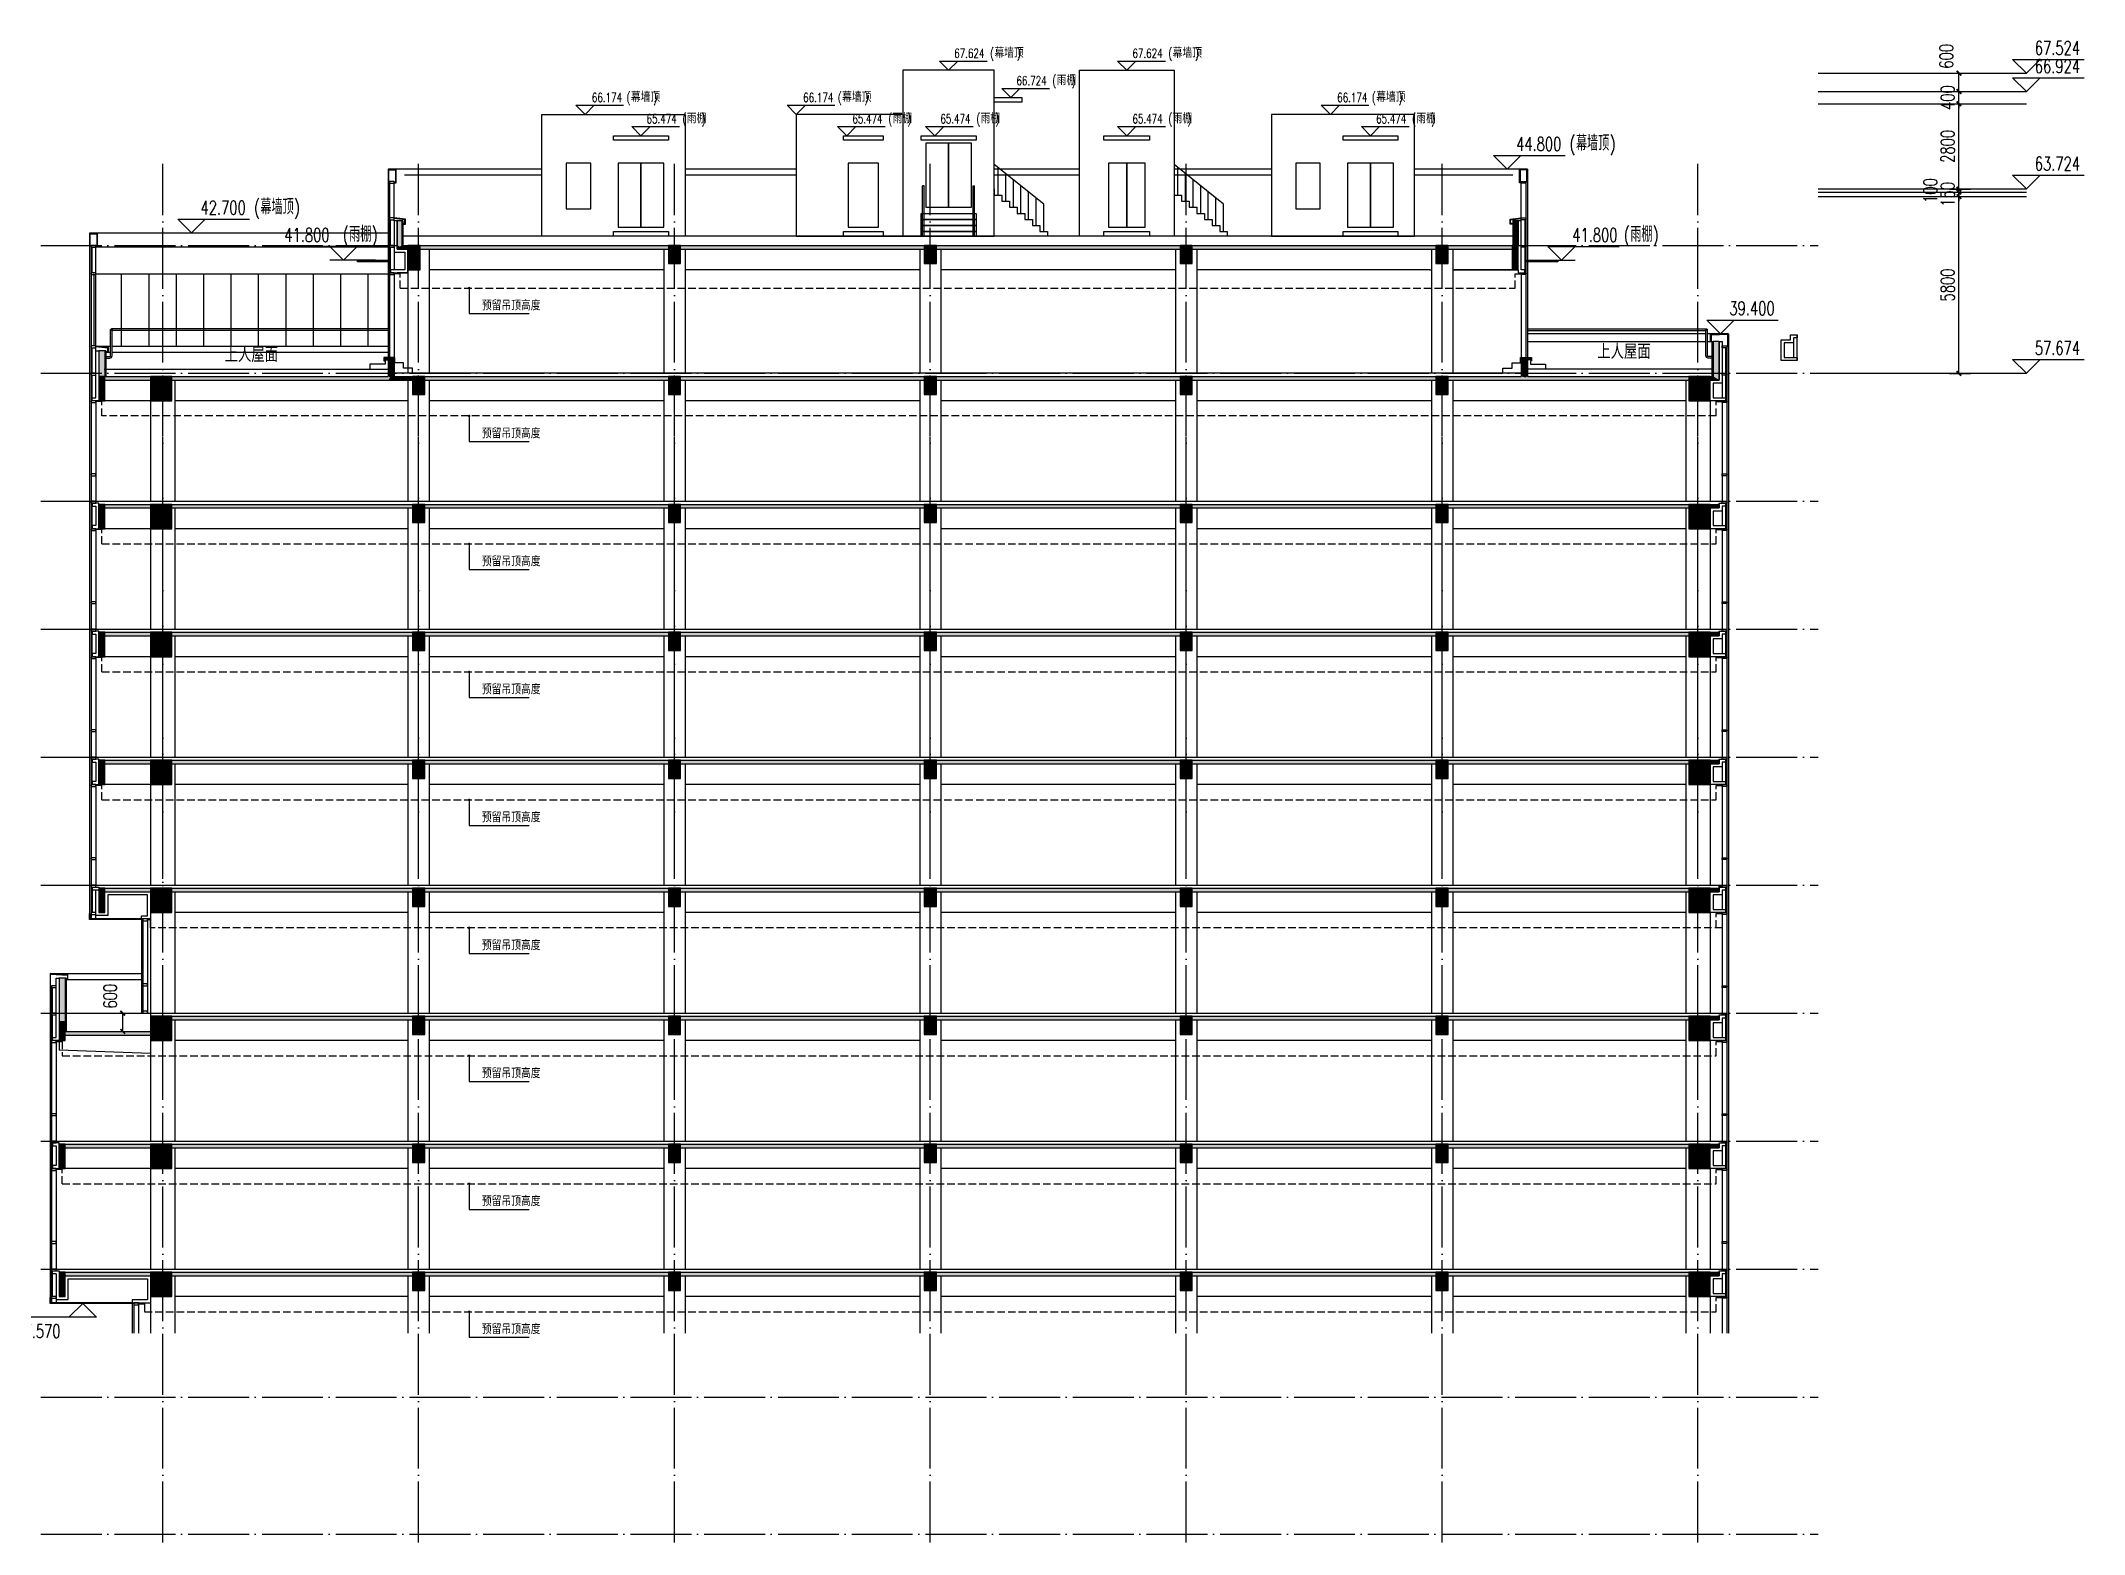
# Model space of a CAD drawing. Extents: x -781494 to 378714, y -27129 to 259749.
# Drawn here: x -747051 to -679973, y 199916 to 248928 of the extents above; entities that cross this region are included whole.
import ezdxf

# ---------------------------------------------------------------- set-up
doc = ezdxf.new("R2010")
doc.units = 0
doc.header["$LTSCALE"] = 1000
doc.header["$MEASUREMENT"] = 0
doc.linetypes.add('104-6 轴网$0$DOTE', pattern=[2.42, 2, -0.2, 0.02, -0.2])
doc.linetypes.add('DASH', pattern=[0.35, 0.25, -0.1])
for name, color, linetype in [('01-标注_尺寸', 124, 'Continuous'), ('01-标注_标高', 200, 'Continuous'), ('01-标注_符号', 200, 'Continuous'), ('02-TEXT_标注', 130, 'Continuous'), ('05-填充_天正', 26, 'Continuous'), ('104-6 轴网$0$A_AXIS-轴线', 36, '104-6 轴网$0$DOTE'), ('A-C_玻璃幕墙', 140, 'Continuous'), ('A-C_窗', 140, 'Continuous'), ('A-D_龙骨', 152, 'Continuous'), ('A-E_栏杆', 232, 'Continuous'), ('A-STR-面层', 191, 'Continuous'), ('A-SUR_保温', 222, 'Continuous'), ('A-SUR_吊顶', 40, 'Continuous'), ('A-SUR_看线', 231, 'Continuous'), ('A-SUR_面层', 191, 'Continuous'), ('A-TECH_结构', 21, 'Continuous'), ('A-金属背板', 30, 'Continuous'), ('A_STR-砼墙', 51, 'Continuous'), ('A_STR-砼柱', 51, 'Continuous'), ('D_铝板', 181, 'Continuous'), ('PUB_HATCH', 8, 'Continuous')]:
    doc.layers.add(name, color=color, linetype=linetype)
doc.styles.add('104-6 轴网$0$_TCH_AXIS', font='STXIHEI.TTF', dxfattribs={"width": 0.75})
doc.styles.add('_TCH_DIM', font='SIMPLEX', dxfattribs={"bigfont": 'GBCBIG'})
doc.styles.add('_TCH_DIM_T3', font='SIMPLEX', dxfattribs={"width": 0.705882, "bigfont": 'GBCBIG'})
doc.dimstyles.new('_TCH_ARCH&&150', dxfattribs={"dimtxt": 446.25, "dimasz": 150, "dimexe": 375, "dimexo": 450, "dimgap": 150, "dimtad": 1, "dimdec": 0, "dimzin": 0, "dimdsep": 46, "dimtxsty": '_TCH_DIM_T3', "dimblk": 'ARCHTICK', "dimcen": 0.09, "dimclrt": 7, "dimazin": 2, "dimtfac": 1, "dimtdec": 0, "dimtix": 1, "dimtmove": 2, "dimatfit": 3, "dimfxl": 0, "dimtolj": 1, "dimtzin": 0, "dimarcsym": 0})

msp = doc.modelspace()

# ---------------------------------------------------------------- texts
at = {"layer": '02-TEXT_标注', "style": '_TCH_DIM', "width": 0.705882}
for s, height, p in [('67.524', 446.25, (-681593.2, 248473.9)), ('67.624', 297.5, (-717066.2, 248371.4)), ('(', 297.5, (-715886.2, 248371.4)), (')', 297.5, (-715009, 248371.4)), ('67.624', 297.5, (-711216.2, 248371.4)), ('(', 297.5, (-710036.2, 248371.4)), (')', 297.5, (-709159, 248371.4)), ('66.924', 446.25, (-681593.2, 247873.9)), ('66.724', 297.5, (-715023.8, 247471.4)), ('(', 297.5, (-713843.8, 247471.4)), (')', 297.5, (-713212.3, 247471.4)), ('66.174', 297.5, (-728962.3, 246921.4)), ('(', 297.5, (-727822.3, 246921.4)), (')', 297.5, (-726945, 246921.4)), ('66.174', 297.5, (-722026.2, 246921.4)), ('(', 297.5, (-720886.2, 246921.4)), (')', 297.5, (-720009, 246921.4)), ('66.174', 297.5, (-704493.9, 246921.4)), ('(', 297.5, (-703353.9, 246921.4)), (')', 297.5, (-702476.7, 246921.4)), ('65.474', 297.5, (-727166.2, 246221.4)), ('(', 297.5, (-725986.2, 246221.4)), (')', 297.5, (-725354.7, 246221.4)), ('65.474', 297.5, (-720410.6, 246221.4)), ('(', 297.5, (-719230.6, 246221.4)), (')', 297.5, (-718599.1, 246221.4)), ('65.474', 297.5, (-717521.2, 246221.4)), ('(', 297.5, (-716341.2, 246221.4)), (')', 297.5, (-715709.7, 246221.4)), ('65.474', 297.5, (-711216.2, 246221.4)), ('(', 297.5, (-710036.2, 246221.4)), (')', 297.5, (-709404.7, 246221.4)), ('65.474', 297.5, (-703216.2, 246221.4)), ('(', 297.5, (-702036.2, 246221.4)), (')', 297.5, (-701404.7, 246221.4)), ('63.724', 446.25, (-681593.2, 244673.9)), ('57.674', 446.25, (-681593.2, 238623.9))]:
    msp.add_text(s, height=height, dxfattribs=at).set_placement(p)
at = {"layer": '02-TEXT_标注', "style": '_TCH_DIM'}
for s, p in [('幕墙顶', (-715746.2, 248371.4)), ('幕墙顶', (-709896.2, 248371.4)), ('雨棚', (-713703.8, 247471.4)), ('幕墙顶', (-727682.3, 246921.4)), ('幕墙顶', (-720746.2, 246921.4)), ('幕墙顶', (-703213.9, 246921.4)), ('雨棚', (-725846.2, 246221.4)), ('雨棚', (-719090.6, 246221.4)), ('雨棚', (-716201.2, 246221.4)), ('雨棚', (-709896.2, 246221.4)), ('雨棚', (-701896.2, 246221.4)), ('预留吊顶高度', (-732573.3, 240081.4)), ('预留吊顶高度', (-732573.3, 235881.4))]:
    msp.add_text(s, height=337.59, dxfattribs=at).set_placement(p)

# ---------------------------------------------------------------- blocks, each defined once
blk = doc.blocks.new('kyuhtr')
at = {"const_width": 20}
blk.add_lwpolyline([(50, 0), (0, 0)], dxfattribs=at)
blk.add_lwpolyline([(50, -30), (200, -30), (200, 30), (50, 30)], close=True)
blk = doc.blocks.new('fedwatgerwtg')
at = {"layer": 'A-SUR_吊顶', "linetype": 'DASH'}
blk.add_lwpolyline([(-400, -470), (-400, 0), (-200, 0)], dxfattribs=at)
blk = doc.blocks.new('_FZH')
blk.add_lwpolyline([(-0.5, -0.5), (0.5, -0.5), (0.5, 0.5), (-0.5, 0.5)], close=True)
at = {"layer": 'PUB_HATCH'}
blk.add_solid([(-0.5, -0.5), (0.5, -0.5), (-0.5, 0.5), (0.5, 0.5)], dxfattribs=at)
blk = doc.blocks.new('gfshsth')
at = {"layer": '05-填充_天正'}
for points in [[(7700, 800), (7700, 0), (7783, -40), (7850, 0), (7850, 800)], [(44350, 0), (44500, 0), (44500, 800), (44350, 800)], [(7700, -120), (7800, -120), (7783, -40), (7700, 0)], [(8050, -120), (8050, 0), (7850, 0), (7783, -40), (7800, -120)], [(16600, -120), (16600, 0), (8450, 0), (8450, -120)], [(25000, -120), (25000, 0), (17000, 0), (17000, -120)], [(33400, -120), (33400, 0), (25400, 0), (25400, -120)], [(41800, -120), (41800, 0), (33800, 0), (33800, -120)], [(44300, -120), (44300, 0), (42200, 0), (42200, -120)]]:
    blk.add_hatch(color=256, dxfattribs=at).paths.add_polyline_path(points)
at = {"layer": '01-标注_标高'}
for p, q in [((44139, 2500), (43689, 2950)), ((43689, 2950), (46036, 2950)), ((44139, 2500), (44589, 2950)), ((949, 409), (499, 859)), ((499, 859), (2847, 859)), ((949, 409), (1399, 859)), ((6384, -41), (4037, -41)), ((5934, -491), (5484, -41)), ((6984, -491), (5484, -491)), ((5934, -491), (6384, -41)), ((44871, -491), (46371, -491)), ((45921, -491), (45471, -41)), ((45471, -41), (47819, -41)), ((45921, -491), (46371, -41))]:
    blk.add_line(p, q, dxfattribs=at)
at = {"layer": 'A-C_玻璃幕墙'}
for points in [[(6400, -491), (7400, -491), (7400, -541), (6400, -541)], [(44800, -491), (45800, -491), (45800, -541), (44800, -541)]]:
    blk.add_lwpolyline(points, close=True, dxfattribs=at)
at = {"layer": 'A-C_窗'}
for p, q in [((7400, 2070), (7400, -2100)), ((7450, 2040), (7450, -2100)), ((7600, 800), (7600, 2040)), ((44750, 2100), (44750, -2100)), ((44800, 2070), (44800, -2100)), ((7400, 100), (7400, 100)), ((-2400, 0), (-2400, -2100)), ((-2350, -60), (-2350, -2100)), ((-2200, -2100), (-2200, -60)), ((7600, -60), (7600, -800)), ((7600, -900), (7600, -2100)), ((44600, -900), (44600, -2100))]:
    blk.add_line(p, q, dxfattribs=at)
for points in [[(44600, 800), (44600, 2100)], [(-2200, -930), (7400, -930)]]:
    blk.add_lwpolyline(points, dxfattribs=at)
at = {"layer": 'A-SUR_保温'}
for p, q in [((7880, 800), (7850, 800)), ((7880, 800), (7880, 0)), ((44320, 800), (44350, 800)), ((44320, 800), (44320, 0))]:
    blk.add_line(p, q, dxfattribs=at)
blk.add_lwpolyline([(7700, 800), (7600, 800), (7600, -220), (7950, -220), (7950, -800), (7480, -800), (7480, -900), (8050, -900), (8050, -120), (7700, -120)], close=True, dxfattribs=at)
blk.add_lwpolyline([(44500, -800), (44500, -900), (44720, -900), (44720, -800), (44600, -800), (44600, 800), (44500, 800)], dxfattribs=at)
at = {"layer": 'A-SUR_吊顶', "linetype": 'DASH'}
blk.add_line((7800, -1400), (44400, -1400), dxfattribs=at)
at = {"layer": 'A-SUR_看线'}
for p, q in [((7400, 400), (-2400, 400)), ((-2140, -50), (7460, -50))]:
    blk.add_line(p, q, dxfattribs=at)
at = {"layer": 'A-SUR_面层'}
blk.add_line((44320, 300), (7880, 300), dxfattribs=at)
at = {"layer": 'A-TECH_结构'}
for p, q in [((8050, -900), (7700, -900)), ((16450, -800), (8750, -800)), ((24850, -800), (17150, -800)), ((33250, -800), (25550, -800)), ((41600, -800), (33950, -800)), ((41600, -800), (41650, -800)), ((42350, -800), (44500, -800)), ((44500, -800), (42400, -800))]:
    blk.add_line(p, q, dxfattribs=at)
for points in [[(8050, -120), (8050, -2100)], [(8750, -120), (8750, -2100)], [(16450, -120), (16450, -2100)], [(17150, -120), (17150, -2100)], [(24850, -120), (24850, -2100)], [(25550, -120), (25550, -2100)], [(33250, -120), (33250, -2100)], [(33950, -120), (33950, -2100)], [(41650, -120), (41650, -2100)], [(42350, -120), (42350, -2100)]]:
    blk.add_lwpolyline(points, dxfattribs=at)
at = {"layer": 'A-金属背板'}
for p, q in [((7480, 0), (7480, 840)), ((44720, 840), (44720, 0)), ((-2320, -900), (-2320, -60)), ((7480, -900), (7480, -60)), ((44720, -60), (44720, -900))]:
    blk.add_line(p, q, dxfattribs=at)
at = {"layer": 'A_STR-砼墙'}
for p, q in [((7700, 800), (7700, 0)), ((7850, 800), (7700, 800)), ((7850, 800), (7850, 0)), ((44350, 800), (44350, 0)), ((44500, 800), (44350, 800)), ((44500, 800), (44500, 0)), ((7700, 0), (7700, 0)), ((7700, 0), (7700, -120)), ((7700, -120), (7800, -120)), ((7800, -120), (8050, -120)), ((7850, 0), (8050, 0)), ((8450, 0), (16600, 0)), ((8450, -120), (16600, -120)), ((17000, 0), (25000, 0)), ((17000, -120), (25000, -120)), ((25400, 0), (33400, 0)), ((25400, -120), (33400, -120)), ((33800, 0), (41800, 0)), ((33800, -120), (41800, -120)), ((42200, 0), (44300, 0)), ((42200, -120), (44300, -120))]:
    blk.add_line(p, q, dxfattribs=at)
at = {"layer": 'D_铝板'}
for points in [[(7640, 2467), (7640, 2070), (7600, 2070), (7600, 2050), (7660, 2050), (7660, 2486), (7400, 2500), (7400, 2070), (7420, 2070), (7420, 2479)], [(44560, 2467), (44560, 2070), (44600, 2070), (44600, 2050), (44540, 2050), (44540, 2486), (44800, 2500), (44800, 2070), (44780, 2070), (44780, 2479)], [(-2160, 367), (-2160, -30), (-2200, -30), (-2200, -50), (-2140, -50), (-2140, 386), (-2400, 400), (-2400, -30), (-2380, -30), (-2380, 379)]]:
    blk.add_lwpolyline(points, close=True, dxfattribs=at)
for points in [[(7880, 700), (7970, 700), (7970, 855), (7600, 900)], [(7880, 720), (7950, 720), (7950, 837), (7600, 880)], [(44320, 700), (44230, 700), (44230, 855), (44600, 900)], [(44320, 720), (44250, 720), (44250, 837), (44600, 880)]]:
    blk.add_lwpolyline(points, dxfattribs=at)
at = {"color": 2, "xscale": -1}
blk.add_blockref('fedwatgerwtg', (7400, -930), dxfattribs=at)
at = {"color": 2}
blk.add_blockref('fedwatgerwtg', (44800, -930), dxfattribs=at)
at = {"layer": 'A-D_龙骨'}
for p in [(7400, 2070), (7400, 870), (-2400, -30), (7400, -30), (-2400, -930), (7400, -930)]:
    blk.add_blockref('kyuhtr', p, dxfattribs=at)
at = {"layer": 'A-D_龙骨', "xscale": -1}
for p in [(44800, 2070), (44800, 870), (44800, -30), (44800, -930)]:
    blk.add_blockref('kyuhtr', p, dxfattribs=at)
at = {"layer": 'A_STR-砼柱', "xscale": 400}
for p, yscale, zscale in [((8250, -400), 800.0000000035507, 800.0000000035507), ((16800, -300), 600, 600), ((25200, -300), 600, 600), ((33600, -300), 600, 600)]:
    blk.add_blockref('_FZH', p, dxfattribs=dict(at, yscale=yscale, zscale=zscale))
at = {"layer": 'A_STR-砼柱'}
for p, xscale, yscale, zscale, rotation in [((42000, -300), 400, 600, 600, 359.9999999999333), ((44400, -400), 800.0000000516884, 200, 200, 89.99999999899948)]:
    blk.add_blockref('_FZH', p, dxfattribs=dict(at, xscale=xscale, yscale=yscale, zscale=zscale, rotation=rotation))
at = {"layer": '02-TEXT_标注', "style": '_TCH_DIM', "width": 0.705882}
for s, height, p in [('44.800', 446.2, (44431, 3107)), ('(', 446, (46186, 3107)), (')', 446, (47502, 3107)), ('42.700', 446.2, (1242, 1017)), ('(', 446, (2997, 1017)), (')', 446, (4313, 1017)), ('41.800', 446.2, (3992, 117)), ('(', 446, (5912, 117)), (')', 446, (6859, 117)), ('41.800', 446.2, (46274, 117)), ('(', 446, (47969, 117)), (')', 446, (48916, 117))]:
    blk.add_text(s, height=height, dxfattribs=at).set_placement(p)
at = {"layer": '02-TEXT_标注', "style": '_TCH_DIM'}
for s, p in [('幕墙顶', (46396, 3107)), ('幕墙顶', (3207, 1017)), ('雨棚', (6122, 117)), ('雨棚', (48179, 117))]:
    blk.add_text(s, height=506.4, dxfattribs=at).set_placement(p)
blk = doc.blocks.new('jtrsytrs')
at = {"layer": '05-填充_天正'}
for points in [[(-2100, -100), (-1900, -100), (-1900, 741), (-2100, 741)], [(50900, 1050), (50900, -100), (51100, -220), (51100, 1050)], [(7280, 500), (7280, 440), (7600, 440), (7600, 500)], [(7600, 440), (7400, 440), (7400, -100), (7467, -140), (7600, -100)], [(44600, 500), (44600, 440), (44920, 440), (44920, 500)], [(44800, 440), (44600, 440), (44600, -100), (44733, -140), (44800, -100)], [(-400, -220), (-400, -100), (-1900, -100), (-1900, -220)], [(300, -100), (300, -220), (7400, -220), (7467, -140), (7400, -100)], [(8200, -220), (8200, -100), (7600, -100), (7467, -140), (7400, -220)], [(16600, -220), (16600, -100), (8600, -100), (8600, -220)], [(25000, -220), (25000, -100), (17000, -100), (17000, -220)], [(33400, -220), (33400, -100), (25400, -100), (25400, -220)], [(41800, -220), (41800, -100), (33800, -100), (33800, -220)], [(42200, -100), (42200, -220), (44800, -220), (44733, -140), (44600, -100)], [(50100, -220), (50100, -100), (44800, -100), (44733, -140), (44800, -220)], [(50800, -100), (50800, -220), (51100, -220), (50900, -100)]]:
    blk.add_hatch(color=256, dxfattribs=at).paths.add_polyline_path(points)
at = {"layer": '01-标注_标高'}
for p, q in [((51140, 1300), (50690, 1750)), ((50690, 1750), (53038, 1750)), ((51140, 1300), (51590, 1750))]:
    blk.add_line(p, q, dxfattribs=at)
at = {"layer": 'A-C_窗'}
for p, q in [((-2400, 2100), (-2400, -2200)), ((-2350, 2100), (-2350, -2200)), ((-2200, 741), (-2200, 2100)), ((7400, 2100), (7400, 500)), ((7450, 2100), (7450, 500)), ((7600, 2100), (7600, 0)), ((44600, 2100), (44600, 0)), ((44750, 2100), (44750, 500)), ((44800, 2100), (44800, 500)), ((7400, 440), (7400, 0)), ((51200, -320), (51200, -800)), ((-2200, -930), (-2200, -2200))]:
    blk.add_line(p, q, dxfattribs=at)
for points in [[(51350, 870), (51350, -2100)], [(51400, 870), (51400, -2100)], [(51200, -900), (51200, -2100)]]:
    blk.add_lwpolyline(points, dxfattribs=at)
at = {"layer": 'A-E_栏杆'}
for points in [[(-1900, 550), (-1740, 550, 0.414214), (-1710, 580), (-1710, 1435)], [(-1900, 500), (-1740, 500, 0.414214), (-1660, 580), (-1660, 1435)], [(50870, 500), (50740, 500, -0.414214), (50660, 580), (50660, 1435)], [(50870, 550), (50740, 550, -0.414214), (50710, 580), (50710, 1435)]]:
    blk.add_lwpolyline(points, format="xyb", dxfattribs=at)
for points in [[(7400, 1460), (-1685, 1460)], [(7400, 1410), (-1660, 1410)], [(44800, 1460), (50685, 1460)], [(44800, 1410), (50660, 1410)]]:
    blk.add_lwpolyline(points, dxfattribs=at)
for centre in [(-1685, 1435), (50685, 1435)]:
    blk.add_circle(centre, 25, dxfattribs=at)
at = {"layer": 'A-STR-面层'}
blk.add_line((44600, 0), (7600, 0), dxfattribs=at)
for points in [[(7300, 414), (7300, 300), (6800, 300), (6800, 135)], [(7620, 340), (7620, 520), (7260, 515), (7260, 410), (7300, 414)], [(8200, 0), (8200, 170), (7900, 170), (7900, 340), (7620, 340)], [(44000, 0), (44000, 170), (44300, 170), (44300, 340), (44580, 340)], [(44580, 340), (44580, 520), (44940, 515), (44940, 410), (44900, 414)], [(44900, 414), (44900, 300), (45400, 300), (45400, 135)]]:
    blk.add_lwpolyline(points, dxfattribs=at)
at = {"layer": 'A-SUR_保温'}
for p, q in [((-1870, 741), (-1900, 741)), ((-1870, 741), (-1870, -100)), ((50870, -100), (50870, 1050)), ((50870, 1050), (50900, 1050))]:
    blk.add_line(p, q, dxfattribs=at)
for points in [[(-2100, -800), (-2100, -900), (-2320, -900), (-2320, -800), (-2200, -800), (-2200, 741), (-2100, 741)], [(51200, -160), (51200, -320), (50900, -320), (50900, -800), (51320, -800), (51320, -900), (50800, -900), (50800, -220), (51100, -220), (51100, 1050), (51200, 1050), (51200, -60), (51200, -60), (51200, -160), (51200, -160)]]:
    blk.add_lwpolyline(points, dxfattribs=at)
at = {"layer": 'A-SUR_吊顶', "linetype": 'DASH'}
blk.add_line((51000, -1400), (-2000, -1400), dxfattribs=at)
for points in [[(-2000, -1400), (-2000, -930), (-2200, -930)], [(51000, -1400), (51000, -930), (51200, -930)]]:
    blk.add_lwpolyline(points, dxfattribs=at)
at = {"layer": 'A-SUR_看线'}
for p, q in [((-2200, 891), (-1710, 891)), ((-1780, 691), (-1710, 691)), ((-1660, 891), (7400, 891)), ((-1660, 691), (7400, 691)), ((50660, 1300), (44800, 1300)), ((50660, 1030), (44800, 1030)), ((51400, 1300), (50710, 1300)), ((50810, 1030), (50710, 1030))]:
    blk.add_line(p, q, dxfattribs=at)
at = {"layer": 'A-SUR_面层'}
for p, q in [((-1920, 135), (7400, 135)), ((50870, 135), (44800, 135))]:
    blk.add_line(p, q, dxfattribs=at)
at = {"layer": 'A-TECH_结构'}
for p, q in [((-2400, -220), (-2400, -220)), ((-400, -900), (-2100, -900)), ((8050, -900), (400, -900)), ((16450, -900), (8750, -900)), ((24850, -900), (17150, -900)), ((33250, -900), (25550, -900)), ((41650, -900), (33950, -900)), ((50000, -900), (42350, -900))]:
    blk.add_line(p, q, dxfattribs=at)
for points in [[(8050, 2100), (8050, 0)], [(8750, 2100), (8750, 0)], [(16450, 2100), (16450, 0)], [(17150, 2100), (17150, 0)], [(24850, 2100), (24850, 0)], [(25550, 2100), (25550, 0)], [(33250, 2100), (33250, 0)], [(33950, 2100), (33950, 0)], [(41650, 2100), (41650, 0)], [(42350, 2100), (42350, 0)], [(-400, -220), (-400, -2100)], [(400, -220), (400, -2100)], [(8050, -220), (8050, -2100)], [(8750, -220), (8750, -2100)], [(16450, -220), (16450, -2100)], [(17150, -220), (17150, -2100)], [(24850, -220), (24850, -2100)], [(25550, -220), (25550, -2100)], [(33250, -220), (33250, -2100)], [(33950, -220), (33950, -2100)], [(41650, -220), (41650, -2100)], [(42350, -220), (42350, -2100)], [(50000, -220), (50000, -2100)], [(50800, -900), (50800, -2100)]]:
    blk.add_lwpolyline(points, dxfattribs=at)
at = {"layer": 'A-金属背板'}
for p, q in [((-2320, 0), (-2320, 840)), ((51320, -100), (51320, 840)), ((-2320, -900), (-2320, -60)), ((51320, -900), (51320, -60))]:
    blk.add_line(p, q, dxfattribs=at)
at = {"layer": 'A_STR-砼墙'}
for p, q in [((-2100, 741), (-2100, -100)), ((-1900, 741), (-2100, 741)), ((-1900, 741), (-1900, -100)), ((50900, 1050), (50900, -100)), ((51100, 1050), (50900, 1050)), ((51100, 1050), (51100, -220)), ((7280, 500), (7280, 440)), ((7600, 500), (7280, 500)), ((7280, 440), (7400, 440)), ((7400, 440), (7400, -100)), ((7600, 500), (7600, 440)), ((7600, 440), (7600, -100)), ((44600, 500), (44600, 440)), ((44920, 500), (44600, 500)), ((44600, 440), (44600, -100)), ((44800, 440), (44800, -100)), ((44920, 440), (44800, 440)), ((44920, 500), (44920, 440)), ((-1900, -100), (-400, -100)), ((-1900, -220), (-400, -220)), ((300, -100), (7400, -100)), ((300, -220), (7400, -220)), ((7400, -220), (8200, -220)), ((7600, -100), (8200, -100)), ((8600, -100), (16600, -100)), ((8600, -220), (16600, -220)), ((17000, -100), (25000, -100)), ((17000, -220), (25000, -220)), ((25400, -100), (33400, -100)), ((25400, -220), (33400, -220)), ((33800, -100), (41800, -100)), ((33800, -220), (41800, -220)), ((42200, -100), (44600, -100)), ((42200, -220), (44800, -220)), ((44800, -100), (50100, -100)), ((44800, -220), (50100, -220)), ((50800, -100), (50900, -100)), ((50800, -220), (51100, -220))]:
    blk.add_line(p, q, dxfattribs=at)
at = {"layer": 'D_铝板'}
for points in [[(-1870, 691), (-1780, 691), (-1780, 846), (-2200, 891)], [(-1870, 711), (-1800, 711), (-1800, 828), (-2200, 871)]]:
    blk.add_lwpolyline(points, dxfattribs=at)
blk.add_lwpolyline([(50870, 1030), (50810, 1030), (50810, 1270), (51400, 1300), (51400, 870), (51380, 870), (51380, 1279), (50830, 1251), (50830, 1050), (50870, 1050)], close=True, dxfattribs=at)
at = {"layer": 'A-D_龙骨'}
for p in [(-2400, 870), (-2400, -30), (-2400, -930)]:
    blk.add_blockref('kyuhtr', p, dxfattribs=at)
at = {"layer": 'A-D_龙骨', "xscale": -1}
for p in [(51400, 870), (51400, -30), (51400, -930)]:
    blk.add_blockref('kyuhtr', p, dxfattribs=at)
at = {"layer": 'A_STR-砼柱'}
for p, xscale, yscale, zscale in [((-2000, -500), 200, 800.0000000516884, 800.0000000516884), ((-50, -500), 700, 800, 800), ((8400, -400), 400, 600, 600), ((16800, -400), 400, 600, 600), ((25200, -400), 400, 600, 600), ((42000, -400), 400, 600, 600), ((50450, -500), 700, 800, 800)]:
    blk.add_blockref('_FZH', p, dxfattribs=dict(at, xscale=xscale, yscale=yscale, zscale=zscale))
at = {"layer": 'A_STR-砼柱', "xscale": 400, "yscale": 600, "zscale": 600, "rotation": 6.670106611340577e-11}
blk.add_blockref('_FZH', (33600, -400), dxfattribs=at)
at = {"layer": '02-TEXT_标注'}
for s, height, style, width, p in [('39.400', 446.2, '_TCH_DIM', 0.705882, (51433, 1908)), ('上人屋面', 428.1, '104-6 轴网$0$_TCH_AXIS', 0.75, (2036, 416)), ('上人屋面', 428.1, '104-6 轴网$0$_TCH_AXIS', 0.75, (47094, 518))]:
    blk.add_text(s, height=height, dxfattribs=dict(at, style=style, width=width)).set_placement(p)
blk = doc.blocks.new('htetrawe')
at = {"layer": 'A-C_窗'}
blk.add_line((-200, 610), (-200, 130), dxfattribs=at)
at = {"layer": 'A-SUR_保温'}
blk.add_lwpolyline([(-200, 770), (-200, 610), (-500, 610), (-500, 130), (-80, 130), (-80, 30), (-600, 30), (-600, 710), (-300, 710), (-300, 870), (-200, 870), (-200, 870), (-80, 870), (-80, 770), (-200, 770)], dxfattribs=at)
at = {"layer": 'A-金属背板'}
blk.add_line((-80, 30), (-80, 870), dxfattribs=at)
blk = doc.blocks.new('hyreatea')
at = {"layer": 'A-SUR_保温'}
blk.add_lwpolyline([(200, 770), (200, 610), (200, 610), (200, 130), (80, 130), (80, 30), (300, 30), (300, 710), (300, 710), (300, 870), (200, 870), (200, 870), (80, 870), (80, 770), (200, 770)], dxfattribs=at)
at = {"layer": 'A-金属背板'}
blk.add_line((80, 30), (80, 870), dxfattribs=at)
blk = doc.blocks.new('njgdfjhtrs')
at = {"layer": '05-填充_天正'}
for points in [[(-400, -220), (-400, -100), (-1900, -100), (-1900, -220)], [(8200, -220), (8200, -100), (300, -100), (300, -220)], [(16600, -220), (16600, -100), (8600, -100), (8600, -220)], [(25000, -220), (25000, -100), (17000, -100), (17000, -220)], [(33400, -220), (33400, -100), (25400, -100), (25400, -220)], [(41800, -220), (41800, -100), (33800, -100), (33800, -220)], [(50100, -220), (50100, -100), (42200, -100), (42200, -220)], [(50800, -100), (50800, -220), (51100, -220), (51100, -100)]]:
    blk.add_hatch(color=256, dxfattribs=at).paths.add_polyline_path(points)
at = {"layer": '01-标注_符号'}
for p, q in [((10061, -1400), (10061, -2240)), ((10061, -2240), (12028, -2240))]:
    blk.add_line(p, q, dxfattribs=at)
at = {"layer": '01-标注_符号', "const_width": 40}
blk.add_lwpolyline([(10061, -1380, 1), (10061, -1420, 1)], format="xyb", close=True, dxfattribs=at)
at = {"layer": '104-6 轴网$0$A_AXIS-轴线'}
for points in [[(0, -2100), (0, 2100)], [(8400, -2100), (8400, 2100)], [(16800, -2100), (16800, 2100)], [(25200, -2100), (25200, 2100)], [(33600, -2100), (33600, 2100)], [(42000, -2100), (42000, 2100)], [(50400, -2100), (50400, 2100)]]:
    blk.add_lwpolyline(points, dxfattribs=at)
at = {"layer": 'A-C_窗'}
for p, q in [((-2400, 2100), (-2400, -2100)), ((-2350, 2100), (-2350, -2100)), ((-2200, 2100), (-2200, 0)), ((-2200, -960), (-2200, -2100))]:
    blk.add_line(p, q, dxfattribs=at)
for points in [[(51200, 2100), (51200, 0)], [(51350, 2100), (51350, -2100)], [(51400, 2100), (51400, -2100)], [(51200, -900), (51200, -2100)]]:
    blk.add_lwpolyline(points, dxfattribs=at)
at = {"layer": 'A-SUR_吊顶', "linetype": 'DASH'}
blk.add_line((-2000, -1400), (51000, -1400), dxfattribs=at)
at = {"layer": 'A-SUR_面层'}
blk.add_line((-2200, 0), (51200, 0), dxfattribs=at)
at = {"layer": 'A-TECH_结构'}
for p, q in [((-2400, -220), (-2400, -220)), ((-400, -900), (-2100, -900)), ((8050, -900), (400, -900)), ((16450, -900), (8750, -900)), ((24850, -900), (17150, -900)), ((33250, -900), (25550, -900)), ((41650, -900), (33950, -900)), ((50000, -900), (42350, -900))]:
    blk.add_line(p, q, dxfattribs=at)
for points in [[(-400, 2100), (-400, 0)], [(400, 2100), (400, 0)], [(8050, 2100), (8050, 0)], [(8750, 2100), (8750, 0)], [(16450, 2100), (16450, 0)], [(17150, 2100), (17150, 0)], [(24850, 2100), (24850, 0)], [(25550, 2100), (25550, 0)], [(33250, 2100), (33250, 0)], [(33950, 2100), (33950, 0)], [(41650, 2100), (41650, 0)], [(42350, 2100), (42350, 0)], [(50000, 2100), (50000, 0)], [(50800, 2100), (50800, 0)], [(-400, -220), (-400, -2100)], [(400, -220), (400, -2100)], [(8050, -220), (8050, -2100)], [(8750, -220), (8750, -2100)], [(16450, -220), (16450, -2100)], [(17150, -220), (17150, -2100)], [(24850, -220), (24850, -2100)], [(25550, -220), (25550, -2100)], [(33250, -220), (33250, -2100)], [(33950, -220), (33950, -2100)], [(41650, -220), (41650, -2100)], [(42350, -220), (42350, -2100)], [(50000, -220), (50000, -2100)], [(50800, -220), (50800, -2100)]]:
    blk.add_lwpolyline(points, dxfattribs=at)
at = {"layer": 'A_STR-砼墙'}
for p, q in [((-1900, -100), (-400, -100)), ((-1900, -220), (-400, -220)), ((300, -100), (8200, -100)), ((300, -220), (8200, -220)), ((8600, -100), (16600, -100)), ((8600, -220), (16600, -220)), ((17000, -100), (25000, -100)), ((17000, -220), (25000, -220)), ((25400, -100), (33400, -100)), ((25400, -220), (33400, -220)), ((33800, -100), (41800, -100)), ((33800, -220), (41800, -220)), ((42200, -100), (50100, -100)), ((42200, -220), (50100, -220)), ((50800, -100), (51100, -100)), ((50800, -220), (51100, -220)), ((51100, -100), (51100, -220))]:
    blk.add_line(p, q, dxfattribs=at)
at = {"color": 2}
for name, p in [('hyreatea', (-2400, -930)), ('htetrawe', (51400, -930)), ('fedwatgerwtg', (51400, -930))]:
    blk.add_blockref(name, p, dxfattribs=at)
at = {"color": 2, "xscale": -1}
blk.add_blockref('fedwatgerwtg', (-2400, -930), dxfattribs=at)
at = {"layer": 'A-D_龙骨'}
for p in [(-2400, 870), (-2400, -30), (-2400, -930)]:
    blk.add_blockref('kyuhtr', p, dxfattribs=at)
at = {"layer": 'A-D_龙骨', "xscale": -1}
for p in [(51400, 870), (51400, -30), (51400, -930)]:
    blk.add_blockref('kyuhtr', p, dxfattribs=at)
at = {"layer": 'A_STR-砼柱'}
for p, xscale, yscale, zscale in [((-2000, -500), 199.9999999999418, 800.0000000518048, 800.0000000518048), ((-50, -500), 700, 800, 800), ((8400, -400), 400, 600, 600), ((16800, -400), 400, 600, 600), ((25200, -400), 400, 600, 600), ((33600, -400), 400, 600, 600), ((42000, -400), 400, 600, 600), ((50450, -500), 700, 800, 800)]:
    blk.add_blockref('_FZH', p, dxfattribs=dict(at, xscale=xscale, yscale=yscale, zscale=zscale))
at = {"layer": '02-TEXT_标注', "style": '_TCH_DIM'}
blk.add_text('预留吊顶高度', height=337.6, dxfattribs=at).set_placement((10478, -2135))
blk = doc.blocks.new('jrsdtr4e')
at = {"layer": '05-填充_天正'}
for points in [[(-400, -220), (-400, -100), (-1900, -100), (-1900, -220)], [(8200, -220), (8200, -100), (300, -100), (300, -220)], [(16600, -220), (16600, -100), (8600, -100), (8600, -220)], [(25000, -220), (25000, -100), (17000, -100), (17000, -220)], [(33400, -220), (33400, -100), (25400, -100), (25400, -220)], [(41800, -220), (41800, -100), (33800, -100), (33800, -220)], [(50100, -220), (50100, -100), (42200, -100), (42200, -220)], [(50800, -100), (50800, -220), (51100, -220), (51100, -100)]]:
    blk.add_hatch(color=256, dxfattribs=at).paths.add_polyline_path(points)
at = {"layer": '01-标注_符号'}
for p, q in [((10061, -1400), (10061, -2240)), ((10061, -2240), (12028, -2240))]:
    blk.add_line(p, q, dxfattribs=at)
at = {"layer": '01-标注_符号', "const_width": 40}
blk.add_lwpolyline([(10061, -1380, 1), (10061, -1420, 1)], format="xyb", close=True, dxfattribs=at)
at = {"layer": '104-6 轴网$0$A_AXIS-轴线'}
blk.add_lwpolyline([(0, -2100), (0, 2100)], dxfattribs=at)
at = {"layer": 'A-C_窗'}
for p, q in [((-2400, 2100), (-2400, -1130)), ((-2350, 2100), (-2350, -1110)), ((-2200, 2100), (-2200, 0)), ((-700, -1110), (-700, -2100)), ((-650, -1130), (-650, -2100)), ((-500, -1130), (-500, -2100))]:
    blk.add_line(p, q, dxfattribs=at)
for points in [[(51200, 2100), (51200, 0)], [(51350, 2100), (51350, -2100)], [(51400, 2100), (51400, -2100)], [(-2200, -1110), (-2200, -161)], [(51200, -900), (51200, -2100)]]:
    blk.add_lwpolyline(points, dxfattribs=at)
at = {"layer": 'A-SUR_保温'}
blk.add_lwpolyline([(-2100, -161), (-2320, -161), (-2320, -60), (-2200, -60), (-2200, -60), (-2100, -60)], close=True, dxfattribs=at)
for points in [[(-400, -1110), (-500, -1110), (-500, -1110), (-700, -1110), (-700, -1010), (-500, -1010), (-500, -320), (-1800, -320), (-1800, -1000), (-2200, -1000), (-2200, -161)], [(51200, -160), (51200, -320), (50900, -320), (50900, -800), (51350, -800), (51350, -900), (50800, -900), (50800, -220), (51100, -220), (51100, -30), (51200, -30), (51200, -60), (51350, -60), (51350, -160), (51200, -160)]]:
    blk.add_lwpolyline(points, dxfattribs=at)
at = {"layer": 'A-SUR_吊顶', "linetype": 'DASH'}
blk.add_lwpolyline([(51200, -1400), (-400, -1400), (-400, -1140), (-500, -1140)], dxfattribs=at)
at = {"layer": 'A-SUR_面层'}
blk.add_line((-2200, 0), (51200, 0), dxfattribs=at)
at = {"layer": 'A-TECH_结构'}
for p, q in [((-2400, -220), (-2400, -220)), ((8050, -900), (400, -900)), ((16450, -900), (8750, -900)), ((21600, -900), (17150, -900)), ((24850, -900), (21600, -900)), ((33250, -900), (25550, -900)), ((41650, -900), (33950, -900)), ((50000, -900), (42350, -900)), ((50750, -900), (50100, -900))]:
    blk.add_line(p, q, dxfattribs=at)
for points in [[(-400, 2100), (-400, 0)], [(400, 2100), (400, 0)], [(8050, 2100), (8050, 0)], [(8750, 2100), (8750, 0)], [(16450, 2100), (16450, 0)], [(17150, 2100), (17150, 0)], [(24850, 2100), (24850, 0)], [(25550, 2100), (25550, 0)], [(33250, 2100), (33250, 0)], [(33950, 2100), (33950, 0)], [(41650, 2100), (41650, 0)], [(42350, 2100), (42350, 0)], [(50000, 2100), (50000, 0)], [(50800, 2100), (50800, 0)], [(-400, -220), (-400, -2100)], [(400, -220), (400, -2100)], [(8050, -220), (8050, -2100)], [(8750, -220), (8750, -2100)], [(16450, -220), (16450, -2100)], [(17150, -220), (17150, -2100)], [(24850, -220), (24850, -2100)], [(25550, -220), (25550, -2100)], [(33250, -220), (33250, -2100)], [(33950, -220), (33950, -2100)], [(41650, -220), (41650, -2100)], [(42350, -220), (42350, -2100)], [(50000, -220), (50000, -2100)], [(50800, -900), (50800, -2100)]]:
    blk.add_lwpolyline(points, dxfattribs=at)
at = {"layer": 'A-金属背板'}
blk.add_line((-2320, -60), (-2320, -900), dxfattribs=at)
at = {"layer": 'A_STR-砼墙'}
for p, q in [((-1900, -100), (-400, -100)), ((-1900, -220), (-400, -220)), ((300, -100), (8200, -100)), ((300, -220), (8200, -220)), ((8600, -100), (16600, -100)), ((8600, -220), (16600, -220)), ((17000, -100), (25000, -100)), ((17000, -220), (25000, -220)), ((25400, -100), (33400, -100)), ((25400, -220), (33400, -220)), ((33800, -100), (41800, -100)), ((33800, -220), (41800, -220)), ((42200, -100), (50100, -100)), ((42200, -220), (50100, -220)), ((50800, -100), (51100, -100)), ((50800, -220), (51100, -220)), ((51100, -100), (51100, -220))]:
    blk.add_line(p, q, dxfattribs=at)
at = {"layer": 'D_铝板'}
for points in [[(-700, -1130), (-2400, -1130), (-2400, -930)], [(-700, -1110), (-2380, -1110), (-2380, -930)]]:
    blk.add_lwpolyline(points, dxfattribs=at)
at = {"layer": 'A-D_龙骨'}
for p in [(-2400, 870), (-2400, -30), (-2400, -930), (-700, -1140)]:
    blk.add_blockref('kyuhtr', p, dxfattribs=at)
at = {"layer": 'A-D_龙骨', "xscale": -1}
for p in [(51400, 870), (51400, -30), (51400, -930)]:
    blk.add_blockref('kyuhtr', p, dxfattribs=at)
at = {"layer": 'A_STR-砼柱'}
for p, xscale, yscale, zscale in [((-2000, -500), 200, 800, 800), ((-50, -500), 700, 800, 800), ((8400, -400), 400, 600, 600), ((16800, -400), 400, 600, 600), ((25200, -400), 400, 600, 600), ((33600, -400), 400, 600, 600), ((42000, -400), 400, 600, 600), ((50450, -500), 700, 800, 800)]:
    blk.add_blockref('_FZH', p, dxfattribs=dict(at, xscale=xscale, yscale=yscale, zscale=zscale))
at = {"layer": '02-TEXT_标注', "style": '_TCH_DIM'}
blk.add_text('预留吊顶高度', height=337.6, dxfattribs=at).set_placement((10478, -2135))
blk = doc.blocks.new('_ArchTick')
at = {"color": 0, "linetype": 'ByBlock', "const_width": 0.4}
blk.add_lwpolyline([(-0.5, -0.5), (0.5, 0.5)], dxfattribs=at)
blk = doc.blocks.new('*D442')
at = {"layer": '01-标注_尺寸', "color": 0, "lineweight": -2, "transparency": 16777216}
for p, q in [((-1869, 0), (-938, 0)), ((-1869, -600), (-938, -600)), ((-1313, -600), (-1313, 0))]:
    blk.add_line(p, q, dxfattribs=at)
at = {"layer": 'Defpoints', "color": 0, "transparency": 16777216}
for p in [(-2319, 0), (-2319, -600), (-1313, 0)]:
    blk.add_point(p, dxfattribs=at)
at = {"layer": '01-标注_尺寸', "color": 0, "lineweight": -2, "transparency": 16777216, "xscale": 150, "yscale": 150, "zscale": 150}
for p, rotation in [((-1313, 0), 90), ((-1313, -600), 270)]:
    blk.add_blockref('_ArchTick', p, dxfattribs=dict(at, rotation=rotation))
at = {"layer": '01-标注_尺寸', "color": 7, "transparency": 16777216, "insert": (-1725, 555), "char_height": 446.2, "attachment_point": 5, "rotation": 90, "style": '_TCH_DIM_T3'}
blk.add_mtext('\\A1;600', dxfattribs=at)
blk = doc.blocks.new('heaerwar')
at = {"layer": '05-填充_天正'}
for points in [[(-400, -220), (-400, -100), (-3200, -100), (-3200, -220)], [(8200, -220), (8200, -100), (300, -100), (300, -220)], [(16600, -220), (16600, -100), (8600, -100), (8600, -220)], [(25000, -220), (25000, -100), (17000, -100), (17000, -220)], [(33400, -220), (33400, -100), (25400, -100), (25400, -220)], [(41800, -220), (41800, -100), (33800, -100), (33800, -220)], [(50100, -220), (50100, -100), (42200, -100), (42200, -220)], [(50800, -100), (50800, -220), (51100, -220), (51100, -100)]]:
    blk.add_hatch(color=256, dxfattribs=at).paths.add_polyline_path(points)
at = {"layer": '01-标注_符号'}
for p, q in [((10061, -1400), (10061, -2240)), ((10061, -2240), (12028, -2240))]:
    blk.add_line(p, q, dxfattribs=at)
at = {"layer": '01-标注_符号', "const_width": 40}
blk.add_lwpolyline([(10061, -1380, 1), (10061, -1420, 1)], format="xyb", close=True, dxfattribs=at)
at = {"layer": 'A-C_窗'}
for p, q in [((-3500, 2100), (-3500, 0)), ((-3500, -960), (-3500, -2100))]:
    blk.add_line(p, q, dxfattribs=at)
for points in [[(-3700, 2100), (-3700, -2100)], [(-3650, 2100), (-3650, -2100)], [(51200, 2100), (51200, 0)], [(51350, 2100), (51350, -2100)], [(51400, 2100), (51400, -2100)], [(51200, -900), (51200, -2100)]]:
    blk.add_lwpolyline(points, dxfattribs=at)
at = {"layer": 'A-SUR_吊顶', "linetype": 'DASH'}
blk.add_line((-3300, -1400), (51000, -1400), dxfattribs=at)
at = {"layer": 'A-SUR_面层'}
blk.add_line((-3500, 0), (51200, 0), dxfattribs=at)
at = {"layer": 'A-TECH_结构'}
for p, q in [((-3700, -220), (-3700, -220)), ((-400, -900), (-3400, -900)), ((8050, -900), (400, -900)), ((16450, -900), (8750, -900)), ((21400, -900), (17150, -900)), ((24850, -900), (21400, -900)), ((33250, -900), (25550, -900)), ((41650, -900), (33950, -900)), ((50000, -900), (42350, -900))]:
    blk.add_line(p, q, dxfattribs=at)
for points in [[(-400, 2100), (-400, 0)], [(400, 2100), (400, 0)], [(8050, 2100), (8050, 0)], [(8750, 2100), (8750, 0)], [(16450, 2100), (16450, 0)], [(17150, 2100), (17150, 0)], [(24850, 2100), (24850, 0)], [(25550, 2100), (25550, 0)], [(33250, 2100), (33250, 0)], [(33950, 2100), (33950, 0)], [(41650, 2100), (41650, 0)], [(42350, 2100), (42350, 0)], [(50000, 2100), (50000, 0)], [(50800, 2100), (50800, 0)], [(-400, -220), (-400, -2100)], [(400, -220), (400, -2100)], [(8050, -220), (8050, -2100)], [(8750, -220), (8750, -2100)], [(16450, -220), (16450, -2100)], [(17150, -220), (17150, -2100)], [(24850, -220), (24850, -2100)], [(25550, -220), (25550, -2100)], [(33250, -220), (33250, -2100)], [(33950, -220), (33950, -2100)], [(41650, -220), (41650, -2100)], [(42350, -220), (42350, -2100)], [(50000, -220), (50000, -2100)], [(50800, -900), (50800, -2100)]]:
    blk.add_lwpolyline(points, dxfattribs=at)
at = {"layer": 'A_STR-砼墙'}
for p, q in [((-3200, -100), (-400, -100)), ((-3200, -220), (-400, -220)), ((300, -100), (8200, -100)), ((300, -220), (8200, -220)), ((8600, -100), (16600, -100)), ((8600, -220), (16600, -220)), ((17000, -100), (25000, -100)), ((17000, -220), (25000, -220)), ((25400, -100), (33400, -100)), ((25400, -220), (33400, -220)), ((33800, -100), (41800, -100)), ((33800, -220), (41800, -220)), ((42200, -100), (50100, -100)), ((42200, -220), (50100, -220)), ((50800, -100), (51100, -100)), ((50800, -220), (51100, -220)), ((51100, -100), (51100, -220))]:
    blk.add_line(p, q, dxfattribs=at)
at = {"color": 2}
for name, p in [('hyreatea', (-3700, -930)), ('htetrawe', (51400, -930)), ('fedwatgerwtg', (51400, -930))]:
    blk.add_blockref(name, p, dxfattribs=at)
at = {"color": 2, "xscale": -1}
blk.add_blockref('fedwatgerwtg', (-3700, -930), dxfattribs=at)
at = {"layer": 'A-D_龙骨'}
for p in [(-3700, 870), (-3700, -30), (-3700, -930)]:
    blk.add_blockref('kyuhtr', p, dxfattribs=at)
at = {"layer": 'A-D_龙骨', "xscale": -1}
for p in [(51400, 870), (51400, -30), (51400, -930)]:
    blk.add_blockref('kyuhtr', p, dxfattribs=at)
at = {"layer": 'A_STR-砼柱'}
for p, xscale, yscale, zscale in [((-3300, -500), 199.9999999999709, 800.0000000518048, 800.0000000518048), ((-50, -500), 700, 800, 800), ((8400, -400), 400, 600, 600), ((16800, -400), 400, 600, 600), ((25200, -400), 400, 600, 600), ((33600, -400), 400, 600, 600), ((42000, -400), 400, 600, 600), ((50450, -500), 700, 800, 800)]:
    blk.add_blockref('_FZH', p, dxfattribs=dict(at, xscale=xscale, yscale=yscale, zscale=zscale))
at = {"layer": '02-TEXT_标注', "style": '_TCH_DIM'}
blk.add_text('预留吊顶高度', height=337.6, dxfattribs=at).set_placement((10478, -2135))
blk = doc.blocks.new('*U64')
at = {"layer": 'A-C_窗'}
blk.add_line((0, -1189), (0, 1189), dxfattribs=at)
blk = doc.blocks.new('*U65')
at = {"color": 0, "linetype": 'ByBlock', "lineweight": -2, "transparency": 16777216}
for p in [(0, 0), (900, 0), (1800, 0), (2700, 0), (3600, 0), (4500, 0), (5400, 0), (6300, 0), (7200, 0), (8100, 0), (9000, 0)]:
    blk.add_blockref('*U64', p, dxfattribs=at)
blk = doc.blocks.new('hrewarewar')
at = {"layer": 'A-C_窗'}
for points in [[(-3900, 900), (-3100, 900), (-3100, 2400), (-3900, 2400)], [(-1450, 300), (-1450, 2400), (-2200, 2400), (-2200, 300)], [(-700, 300), (-700, 2400), (-1450, 2400), (-1450, 300)]]:
    blk.add_lwpolyline(points, close=True, dxfattribs=at)
at = {"layer": 'A-SUR_看线'}
for points in [[(-2350, 3300), (-550, 3300), (-550, 3150), (-2350, 3150)], [(-2350, 150), (-550, 150), (-550, 0), (-2350, 0)]]:
    blk.add_lwpolyline(points, close=True, dxfattribs=at)
blk = doc.blocks.new('*D267')
at = {"layer": '01-标注_尺寸', "color": 0, "lineweight": -2, "transparency": 16777216}
for p, q in [((-684392, 243816), (-683708, 243816)), ((-684083, 238016), (-684083, 243816)), ((-684392, 238016), (-683708, 238016))]:
    blk.add_line(p, q, dxfattribs=at)
at = {"layer": 'Defpoints', "color": 0, "transparency": 16777216}
for p in [(-684842, 243816), (-684083, 243816), (-684842, 238016)]:
    blk.add_point(p, dxfattribs=at)
at = {"layer": '01-标注_尺寸', "color": 0, "lineweight": -2, "transparency": 16777216, "xscale": 150, "yscale": 150, "zscale": 150}
for p, rotation in [((-684083, 243816), 90), ((-684083, 238016), 270)]:
    blk.add_blockref('_ArchTick', p, dxfattribs=dict(at, rotation=rotation))
at = {"layer": '01-标注_尺寸', "color": 7, "transparency": 16777216, "insert": (-684456, 240916), "char_height": 446.2, "attachment_point": 5, "rotation": 90, "style": '_TCH_DIM_T3'}
blk.add_mtext('\\A1;5800', dxfattribs=at)
blk = doc.blocks.new('*D268')
at = {"layer": '01-标注_尺寸', "color": 0, "lineweight": -2, "transparency": 16777216}
for p, q in [((-684392, 243966), (-683708, 243966)), ((-684392, 243816), (-683708, 243816)), ((-684083, 243966), (-684083, 244116)), ((-684083, 243816), (-684083, 243966)), ((-684083, 243816), (-684083, 243666))]:
    blk.add_line(p, q, dxfattribs=at)
at = {"layer": 'Defpoints', "color": 0, "transparency": 16777216}
for p in [(-684842, 243966), (-684842, 243816), (-684083, 243966)]:
    blk.add_point(p, dxfattribs=at)
at = {"layer": '01-标注_尺寸', "color": 0, "lineweight": -2, "transparency": 16777216, "xscale": 150, "yscale": 150, "zscale": 150}
for p, rotation in [((-684083, 243966), 270), ((-684083, 243816), 90)]:
    blk.add_blockref('_ArchTick', p, dxfattribs=dict(at, rotation=rotation))
at = {"layer": '01-标注_尺寸', "color": 7, "transparency": 16777216, "insert": (-684456, 243891), "char_height": 446.2, "attachment_point": 5, "rotation": 90, "style": '_TCH_DIM_T3'}
blk.add_mtext('\\A1;150', dxfattribs=at)
blk = doc.blocks.new('*D269')
at = {"layer": '01-标注_尺寸', "color": 0, "lineweight": -2, "transparency": 16777216}
for p, q in [((-684083, 244066), (-684083, 244216)), ((-684392, 244066), (-683708, 244066)), ((-684392, 243966), (-683708, 243966)), ((-684083, 243966), (-684083, 244066)), ((-684083, 243966), (-684083, 243816))]:
    blk.add_line(p, q, dxfattribs=at)
at = {"layer": 'Defpoints', "color": 0, "transparency": 16777216}
for p in [(-684842, 244066), (-684842, 243966), (-684083, 244066)]:
    blk.add_point(p, dxfattribs=at)
at = {"layer": '01-标注_尺寸', "color": 0, "lineweight": -2, "transparency": 16777216, "xscale": 150, "yscale": 150, "zscale": 150}
for p, rotation in [((-684083, 244066), 270), ((-684083, 243966), 90)]:
    blk.add_blockref('_ArchTick', p, dxfattribs=dict(at, rotation=rotation))
at = {"layer": '01-标注_尺寸', "color": 7, "transparency": 16777216, "insert": (-685021, 244016), "char_height": 446.2, "attachment_point": 5, "rotation": 90, "style": '_TCH_DIM_T3'}
blk.add_mtext('\\A1;100', dxfattribs=at)
blk = doc.blocks.new('*D270')
at = {"layer": '01-标注_尺寸', "color": 0, "lineweight": -2, "transparency": 16777216}
for p, q in [((-684392, 246866), (-683708, 246866)), ((-684083, 244066), (-684083, 246866)), ((-684392, 244066), (-683708, 244066))]:
    blk.add_line(p, q, dxfattribs=at)
at = {"layer": 'Defpoints', "color": 0, "transparency": 16777216}
for p in [(-684842, 246866), (-684083, 246866), (-684842, 244066)]:
    blk.add_point(p, dxfattribs=at)
at = {"layer": '01-标注_尺寸', "color": 0, "lineweight": -2, "transparency": 16777216, "xscale": 150, "yscale": 150, "zscale": 150}
for p, rotation in [((-684083, 246866), 90), ((-684083, 244066), 270)]:
    blk.add_blockref('_ArchTick', p, dxfattribs=dict(at, rotation=rotation))
at = {"layer": '01-标注_尺寸', "color": 7, "transparency": 16777216, "insert": (-684456, 245466), "char_height": 446.2, "attachment_point": 5, "rotation": 90, "style": '_TCH_DIM_T3'}
blk.add_mtext('\\A1;2800', dxfattribs=at)
blk = doc.blocks.new('*D271')
at = {"layer": '01-标注_尺寸', "color": 0, "lineweight": -2, "transparency": 16777216}
for p, q in [((-684392, 247266), (-683708, 247266)), ((-684392, 246866), (-683708, 246866)), ((-684083, 247266), (-684083, 247416)), ((-684083, 246866), (-684083, 247266)), ((-684083, 246866), (-684083, 246716))]:
    blk.add_line(p, q, dxfattribs=at)
at = {"layer": 'Defpoints', "color": 0, "transparency": 16777216}
for p in [(-684842, 247266), (-684842, 246866), (-684083, 247266)]:
    blk.add_point(p, dxfattribs=at)
at = {"layer": '01-标注_尺寸', "color": 0, "lineweight": -2, "transparency": 16777216, "xscale": 150, "yscale": 150, "zscale": 150}
for p, rotation in [((-684083, 247266), 270), ((-684083, 246866), 90)]:
    blk.add_blockref('_ArchTick', p, dxfattribs=dict(at, rotation=rotation))
at = {"layer": '01-标注_尺寸', "color": 7, "transparency": 16777216, "insert": (-684456, 247066), "char_height": 446.2, "attachment_point": 5, "rotation": 90, "style": '_TCH_DIM_T3'}
blk.add_mtext('\\A1;400', dxfattribs=at)
blk = doc.blocks.new('*D272')
at = {"layer": '01-标注_尺寸', "color": 0, "lineweight": -2, "transparency": 16777216}
for p, q in [((-684392, 247866), (-683708, 247866)), ((-684083, 247266), (-684083, 247866)), ((-684392, 247266), (-683708, 247266))]:
    blk.add_line(p, q, dxfattribs=at)
at = {"layer": 'Defpoints', "color": 0, "transparency": 16777216}
for p in [(-684842, 247866), (-684083, 247866), (-684842, 247266)]:
    blk.add_point(p, dxfattribs=at)
at = {"layer": '01-标注_尺寸', "color": 0, "lineweight": -2, "transparency": 16777216, "xscale": 150, "yscale": 150, "zscale": 150}
for p, rotation in [((-684083, 247866), 90), ((-684083, 247266), 270)]:
    blk.add_blockref('_ArchTick', p, dxfattribs=dict(at, rotation=rotation))
at = {"layer": '01-标注_尺寸', "color": 7, "transparency": 16777216, "insert": (-684496, 248421), "char_height": 446.2, "attachment_point": 5, "rotation": 90, "style": '_TCH_DIM_T3'}
blk.add_mtext('\\A1;600', dxfattribs=at)
blk = doc.blocks.new('ghtsrhtrshy')
at = {"layer": '05-填充_天正'}
for points in [[(-400, -220), (-400, -100), (-3200, -100), (-3200, -220)], [(8200, -220), (8200, -100), (300, -100), (300, -220)], [(16600, -220), (16600, -100), (8600, -100), (8600, -220)], [(25000, -220), (25000, -100), (17000, -100), (17000, -220)], [(33400, -220), (33400, -100), (25400, -100), (25400, -220)], [(41800, -220), (41800, -100), (33800, -100), (33800, -220)], [(50100, -220), (50100, -100), (42200, -100), (42200, -220)], [(50800, -100), (50800, -220), (51100, -220), (51100, -100)]]:
    blk.add_hatch(color=256, dxfattribs=at).paths.add_polyline_path(points)
at = {"layer": '01-标注_标高'}
for p, q in [((-2627, -1130), (-3077, -1580)), ((-2627, -1130), (-2177, -1580)), ((-2177, -1580), (-4525, -1580))]:
    blk.add_line(p, q, dxfattribs=at)
at = {"layer": '01-标注_符号'}
for p, q in [((10061, -1400), (10061, -2240)), ((10061, -2240), (12028, -2240))]:
    blk.add_line(p, q, dxfattribs=at)
at = {"layer": '01-标注_符号', "const_width": 40}
blk.add_lwpolyline([(10061, -1380, 1), (10061, -1420, 1)], format="xyb", close=True, dxfattribs=at)
at = {"layer": 'A-C_窗'}
blk.add_line((-3500, 2100), (-3500, 0), dxfattribs=at)
for points in [[(-3700, 2100), (-3700, -1130)], [(-3650, 2100), (-3650, -1110)], [(51200, 2100), (51200, 0)], [(51350, 2100), (51350, -2100)], [(51400, 2100), (51400, -2100)], [(-3500, -970), (-3500, -1110)], [(-1000, -1110), (-1000, -2100)], [(-950, -1110), (-950, -2100)], [(-800, -1110), (-800, -2100)], [(51200, -900), (51200, -2100)]]:
    blk.add_lwpolyline(points, dxfattribs=at)
at = {"layer": 'A-SUR_保温'}
for p, q in [((-3620, -60), (-3400, -60)), ((-3620, -161), (-3620, -60)), ((-3500, -161), (-3620, -161)), ((-3400, -60), (-3400, -161))]:
    blk.add_line(p, q, dxfattribs=at)
blk.add_lwpolyline([(-3500, -161), (-3500, -1000), (-3100, -1000), (-3100, -320), (-500, -320), (-500, -1010), (-1000, -1010), (-1000, -1110), (-400, -1110)], dxfattribs=at)
at = {"layer": 'A-SUR_吊顶', "linetype": 'DASH'}
blk.add_line((-600, -1400), (51000, -1400), dxfattribs=at)
blk.add_lwpolyline([(-800, -1140), (-600, -1140), (-600, -1400)], dxfattribs=at)
at = {"layer": 'A-SUR_面层'}
blk.add_line((-3500, 0), (51200, 0), dxfattribs=at)
at = {"layer": 'A-TECH_结构'}
for p, q in [((-3700, -220), (-3700, -220)), ((8050, -900), (400, -900)), ((16450, -900), (8750, -900)), ((24850, -900), (17150, -900)), ((33250, -900), (25550, -900)), ((41650, -900), (33950, -900)), ((50000, -900), (42350, -900)), ((50750, -900), (50100, -900))]:
    blk.add_line(p, q, dxfattribs=at)
for points in [[(-400, 2100), (-400, 0)], [(400, 2100), (400, 0)], [(8050, 2100), (8050, 0)], [(8750, 2100), (8750, 0)], [(16450, 2100), (16450, 0)], [(17150, 2100), (17150, 0)], [(24850, 2100), (24850, 0)], [(25550, 2100), (25550, 0)], [(33250, 2100), (33250, 0)], [(33950, 2100), (33950, 0)], [(41650, 2100), (41650, 0)], [(42350, 2100), (42350, 0)], [(50000, 2100), (50000, 0)], [(50800, 2100), (50800, 0)], [(-400, -220), (-400, -2100)], [(400, -220), (400, -2100)], [(8050, -220), (8050, -2100)], [(8750, -220), (8750, -2100)], [(16450, -220), (16450, -2100)], [(17150, -220), (17150, -2100)], [(24850, -220), (24850, -2100)], [(25550, -220), (25550, -2100)], [(33250, -220), (33250, -2100)], [(33950, -220), (33950, -2100)], [(41650, -220), (41650, -2100)], [(42350, -220), (42350, -2100)], [(50000, -220), (50000, -2100)], [(50800, -900), (50800, -2100)]]:
    blk.add_lwpolyline(points, dxfattribs=at)
at = {"layer": 'A-金属背板'}
blk.add_line((-3620, -900), (-3620, -60), dxfattribs=at)
at = {"layer": 'A_STR-砼墙'}
for p, q in [((-3200, -100), (-400, -100)), ((-3200, -220), (-400, -220)), ((300, -100), (8200, -100)), ((300, -220), (8200, -220)), ((8600, -100), (16600, -100)), ((8600, -220), (16600, -220)), ((17000, -100), (25000, -100)), ((17000, -220), (25000, -220)), ((25400, -100), (33400, -100)), ((25400, -220), (33400, -220)), ((33800, -100), (41800, -100)), ((33800, -220), (41800, -220)), ((42200, -100), (50100, -100)), ((42200, -220), (50100, -220)), ((50800, -100), (51100, -100)), ((50800, -220), (51100, -220)), ((51100, -100), (51100, -220))]:
    blk.add_line(p, q, dxfattribs=at)
at = {"layer": 'D_铝板'}
for points in [[(-3700, -1130), (-3700, -930)], [(-1000, -1130), (-3700, -1130)], [(-3680, -1110), (-3680, -930)], [(-1000, -1110), (-3680, -1110)]]:
    blk.add_lwpolyline(points, dxfattribs=at)
at = {"color": 2}
for name in ['htetrawe', 'fedwatgerwtg']:
    blk.add_blockref(name, (51400, -930), dxfattribs=at)
at = {"layer": 'A-D_龙骨'}
for p in [(-3700, 870), (-3700, -30), (-3700, -930), (-1000, -1140)]:
    blk.add_blockref('kyuhtr', p, dxfattribs=at)
at = {"layer": 'A-D_龙骨', "xscale": -1}
for p in [(51400, 870), (51400, -30), (51400, -30), (51400, -930)]:
    blk.add_blockref('kyuhtr', p, dxfattribs=at)
at = {"layer": 'A_STR-砼柱'}
for p, xscale, yscale, zscale in [((-3300, -500), 200, 800, 800), ((-50, -500), 700, 800, 800), ((8400, -400), 400, 600, 600), ((16800, -400), 399.9999999995343, 600, 600), ((25200, -400), 400, 600, 600), ((33600, -400), 400, 600, 600), ((42000, -400), 400.0000000004657, 600, 600), ((50450, -500), 700, 800, 800)]:
    blk.add_blockref('_FZH', p, dxfattribs=dict(at, xscale=xscale, yscale=yscale, zscale=zscale))
at = {"layer": '02-TEXT_标注', "style": '_TCH_DIM', "width": 0.705882}
blk.add_text('7.570', height=446.2, dxfattribs=at).set_placement((-4570, -2262))
at = {"layer": '02-TEXT_标注', "style": '_TCH_DIM'}
blk.add_text('预留吊顶高度', height=337.6, dxfattribs=at).set_placement((10478, -2135))
blk = doc.blocks.new('grweat')
at = {"layer": '05-填充_天正'}
for points in [[(-3400, -280), (-3200, -280), (-3200, 1150), (-3400, 1150)], [(-400, -720), (-400, -600), (-3200, -600), (-3200, -720)], [(8200, -220), (8200, -100), (300, -100), (300, -220)], [(16600, -220), (16600, -100), (8600, -100), (8600, -220)], [(25000, -220), (25000, -100), (17000, -100), (17000, -220)], [(33400, -220), (33400, -100), (25400, -100), (25400, -220)], [(41800, -220), (41800, -100), (33800, -100), (33800, -220)], [(50100, -220), (50100, -100), (42200, -100), (42200, -220)], [(50800, -100), (50800, -220), (51100, -220), (51100, -100)]]:
    blk.add_hatch(color=256, dxfattribs=at).paths.add_polyline_path(points)
at = {"layer": '01-标注_符号'}
for p, q in [((10061, -1400), (10061, -2240)), ((10061, -2240), (12027.6, -2240))]:
    blk.add_line(p, q, dxfattribs=at)
at = {"layer": '01-标注_符号', "const_width": 40}
blk.add_lwpolyline([(10061, -1380, 1), (10061, -1420, 1)], format="xyb", close=True, dxfattribs=at)
at = {"layer": 'A-C_窗'}
for p, q in [((-700, 2100), (-700, 0)), ((-650, 2100), (-650, 0)), ((-500, 2100), (-500, 0)), ((-3500, -900, -1500), (-3500, -2100, -1500))]:
    blk.add_line(p, q, dxfattribs=at)
for points in [[(51200, 2100), (51200, 0)], [(51350, 2100), (51350, -2100)], [(51400, 2100), (51400, -2100)], [(51200, -900), (51200, -2100)]]:
    blk.add_lwpolyline(points, dxfattribs=at)
at = {"layer": 'A-C_窗', "elevation": -1500}
for points in [[(-3700, 900), (-3700, -2100)], [(-3650, 886.3), (-3650, -2100)]]:
    blk.add_lwpolyline(points, dxfattribs=at)
at = {"layer": 'A-SUR_保温'}
for p, q in [((-3170, 1150, -1500), (-3200, 1150, -1500)), ((-3170, 1150), (-3170, -600))]:
    blk.add_line(p, q, dxfattribs=at)
blk.add_lwpolyline([(-3400, -900), (-3550, -900), (-3500, -900), (-3620, -900), (-3620, -800), (-3500, -800), (-3500, -320), (-3500, -320), (-3500, 1150), (-3400, 1150)], dxfattribs=at)
at = {"layer": 'A-SUR_吊顶', "linetype": 'DASH'}
blk.add_lwpolyline([(-3500, -930), (-3300, -930), (-3300, -1400), (51000, -1400)], dxfattribs=at)
at = {"layer": 'A-SUR_看线'}
for p, q in [((-3700, 1300), (-700, 1300)), ((-3110, 1100, -1500), (-700, 1100))]:
    blk.add_line(p, q, dxfattribs=at)
at = {"layer": 'A-SUR_面层'}
blk.add_line((-3220, 0, -1500), (51200, 0), dxfattribs=at)
at = {"layer": 'A-TECH_结构'}
for p, q in [((-3700, -220, -1500), (-3700, -220, -1500)), ((-3400, -900, -1500), (-3400, -1212.6, -1500)), ((-400, -1320), (-3400, -1212.6, -1500)), ((8050, -900), (400, -900)), ((16450, -900), (8750, -900)), ((21400, -900), (17150, -900)), ((24850, -900), (17200, -900)), ((33250, -900), (25550, -900)), ((41650, -900), (33950, -900)), ((50000, -900), (42350, -900)), ((50750, -900), (50100, -900))]:
    blk.add_line(p, q, dxfattribs=at)
for points in [[(-400, 2100), (-400, -100)], [(400, 2100), (400, 0)], [(8050, 2100), (8050, 0)], [(8750, 2100), (8750, 0)], [(16450, 2100), (16450, 0)], [(17150, 2100), (17150, 0)], [(24850, 2100), (24850, 0)], [(25550, 2100), (25550, 0)], [(33250, 2100), (33250, 0)], [(33950, 2100), (33950, 0)], [(41650, 2100), (41650, 0)], [(42350, 2100), (42350, 0)], [(50000, 2100), (50000, 0)], [(50800, 2100), (50800, 0)], [(-400, -220), (-400, -2100)], [(400, -220), (400, -2100)], [(8050, -220), (8050, -2100)], [(8750, -220), (8750, -2100)], [(16450, -220), (16450, -2100)], [(17150, -220), (17150, -2100)], [(24850, -220), (24850, -2100)], [(25550, -220), (25550, -2100)], [(33250, -220), (33250, -2100)], [(33950, -220), (33950, -2100)], [(41650, -220), (41650, -2100)], [(42350, -220), (42350, -2100)], [(50000, -220), (50000, -2100)], [(50800, -900), (50800, -2100)]]:
    blk.add_lwpolyline(points, dxfattribs=at)
at = {"layer": 'A-金属背板'}
for p, q in [((-3620, 0, -1500), (-3620, 840, -1500)), ((-3620, -900, -1500), (-3620, -60, -1500))]:
    blk.add_line(p, q, dxfattribs=at)
at = {"layer": 'A_STR-砼墙'}
for p, q in [((-3200, -600), (-400, -600)), ((300, -100), (8200, -100)), ((300, -220), (8200, -220)), ((8600, -100), (16600, -100)), ((8600, -220), (16600, -220)), ((17000, -100), (25000, -100)), ((17000, -220), (25000, -220)), ((25400, -100), (33400, -100)), ((25400, -220), (33400, -220)), ((33800, -100), (41800, -100)), ((33800, -220), (41800, -220)), ((42200, -100), (50100, -100)), ((42200, -220), (50100, -220)), ((50800, -100), (51100, -100)), ((50800, -220), (51100, -220)), ((51100, -100), (51100, -220)), ((-3200, -720), (-400, -720))]:
    blk.add_line(p, q, dxfattribs=at)
at = {"layer": 'A_STR-砼柱'}
for p, q in [((-3400, 1150), (-3400, -280)), ((-3200, 1150), (-3400, 1150)), ((-3200, 1150), (-3200, -280))]:
    blk.add_line(p, q, dxfattribs=at)
at = {"layer": 'D_铝板', "elevation": 1500}
blk.add_lwpolyline([(-3170, 1100), (-3110, 1100), (-3110, 1270), (-3700, 1300), (-3700, 870), (-3680, 870), (-3680, 1278.8), (-3130, 1251.1), (-3130, 1120), (-3170, 1120)], close=True, dxfattribs=at)
at = {"color": 2}
for name in ['htetrawe', 'fedwatgerwtg']:
    blk.add_blockref(name, (51400, -930), dxfattribs=at)
at = {"layer": 'A-D_龙骨'}
for p in [(-3700, 870, -1500), (-700, 930), (-3700, -30, -1500), (-700, 30), (-3700, -930, -1500)]:
    blk.add_blockref('kyuhtr', p, dxfattribs=at)
at = {"layer": 'A-D_龙骨', "xscale": -1}
for p in [(51400, 870), (51400, -30), (51400, -930)]:
    blk.add_blockref('kyuhtr', p, dxfattribs=at)
at = {"layer": 'A_STR-砼柱'}
for p, xscale, yscale, zscale in [((-3300, -590), 199.9999999998836, 620.0000000506407, 620.0000000506407), ((-50, -500), 700, 800, 800), ((8400, -400), 400, 600, 600), ((16800, -400), 400, 600, 600), ((25200, -400), 400, 600, 600), ((33600, -400), 400, 600, 600), ((42000, -400), 400, 600, 600), ((50450, -500), 700, 800, 800)]:
    blk.add_blockref('_FZH', p, dxfattribs=dict(at, xscale=xscale, yscale=yscale, zscale=zscale))
at = {"layer": '02-TEXT_标注', "style": '_TCH_DIM'}
blk.add_text('预留吊顶高度', height=337.59, dxfattribs=at).set_placement((10477.9, -2135))
at = {"layer": '01-标注_尺寸'}
dim = blk.add_linear_dim(base=(-1312.6, 0), p1=(-2319, -600), p2=(-2319, 0), angle=90, dimstyle='_TCH_ARCH&&150', dxfattribs=at)
dim.commit()
dim.dimension.update_dxf_attribs({"geometry": '*D442', "text_midpoint": (-1725.1, 555), "dimtype": 161})

# ---------------------------------------------------------------- dimensions: what is measured, and where the dimension line sits
at = {"layer": '01-标注_尺寸'}
for base, p1, p2, picture, middle in [((-684083.3, 247866.4), (-684841.6, 247266.4), (-684841.6, 247866.4), '*D272', (-684495.8, 248421.4)), ((-684083.3, 244066.4), (-684841.6, 243966.4), (-684841.6, 244066.4), '*D269', (-685020.8, 244016.4))]:
    dim = msp.add_linear_dim(base=base, p1=p1, p2=p2, angle=90, dimstyle='_TCH_ARCH&&150', dxfattribs=at)
    dim.commit()
    dim.dimension.update_dxf_attribs({"geometry": picture, "text_midpoint": middle, "dimtype": 161})
for p1, p2, picture, middle in [((-684841.6, 246866.4), (-684841.6, 247266.4), '*D271', (-684456.4, 247066.4)), ((-684841.6, 244066.4), (-684841.6, 246866.4), '*D270', (-684456.4, 245466.4)), ((-684841.6, 243816.4), (-684841.6, 243966.4), '*D268', (-684456.4, 243891.4)), ((-684841.6, 238016.4), (-684841.6, 243816.4), '*D267', (-684456.4, 240916.4))]:
    dim = msp.add_aligned_dim(p1=p1, p2=p2, distance=-758.3, dimstyle='_TCH_ARCH&&150', dxfattribs=at)
    dim.commit()
    dim.dimension.update_dxf_attribs({"geometry": picture, "text_midpoint": middle})

# ---------------------------------------------------------------- linework, layer by layer
for p, q in [((-688705.3, 247866.4), (-681870.7, 247866.4)), ((-688705.3, 247266.4), (-681870.7, 247266.4)), ((-688705.3, 246866.4), (-681870.7, 246866.4)), ((-688705.3, 244066.4), (-681870.7, 244066.4)), ((-688705.3, 243966.4), (-681870.7, 243966.4)), ((-688705.3, 243816.4), (-681870.7, 243816.4)), ((-705387, 242216.4), (-696930.9, 242216.4)), ((-688705.3, 238016.4), (-681870.7, 238016.4))]:
    msp.add_line(p, q)
at = {"layer": '01-标注_标高'}
for p, q in [((-717251.2, 247966.4), (-717551.2, 248266.4)), ((-717551.2, 248266.4), (-715986.2, 248266.4)), ((-717251.2, 247966.4), (-716951.2, 248266.4)), ((-711401.2, 247966.4), (-711701.2, 248266.4)), ((-711701.2, 248266.4), (-710136.2, 248266.4)), ((-711401.2, 247966.4), (-711101.2, 248266.4)), ((-681870.7, 247866.4), (-682320.7, 248316.4)), ((-682320.7, 248316.4), (-679973.2, 248316.4)), ((-681870.7, 247866.4), (-681420.7, 248316.4)), ((-681870.7, 247266.4), (-682320.7, 247716.4)), ((-682320.7, 247716.4), (-679973.2, 247716.4)), ((-681870.7, 247266.4), (-681420.7, 247716.4)), ((-715208.8, 247066.4), (-715508.8, 247366.4)), ((-715508.8, 247366.4), (-713943.8, 247366.4)), ((-715208.8, 247066.4), (-714908.8, 247366.4)), ((-729187.3, 246516.4), (-729487.3, 246816.4)), ((-729487.3, 246816.4), (-727922.3, 246816.4)), ((-729187.3, 246516.4), (-728887.3, 246816.4)), ((-722251.2, 246516.4), (-722551.2, 246816.4)), ((-722551.2, 246816.4), (-720986.2, 246816.4)), ((-722251.2, 246516.4), (-721951.2, 246816.4)), ((-704718.9, 246516.4), (-705018.9, 246816.4)), ((-705018.9, 246816.4), (-703453.9, 246816.4)), ((-704718.9, 246516.4), (-704418.9, 246816.4)), ((-727351.2, 245816.4), (-727651.2, 246116.4)), ((-727651.2, 246116.4), (-726086.2, 246116.4)), ((-727351.2, 245816.4), (-727051.2, 246116.4)), ((-720595.6, 245816.4), (-720895.6, 246116.4)), ((-720895.6, 246116.4), (-719330.6, 246116.4)), ((-720595.6, 245816.4), (-720295.6, 246116.4)), ((-717706.2, 245816.4), (-718006.2, 246116.4)), ((-718006.2, 246116.4), (-716441.2, 246116.4)), ((-717706.2, 245816.4), (-717406.2, 246116.4)), ((-711401.2, 245816.4), (-711701.2, 246116.4)), ((-711701.2, 246116.4), (-710136.2, 246116.4)), ((-711401.2, 245816.4), (-711101.2, 246116.4)), ((-703401.2, 245816.4), (-703701.2, 246116.4)), ((-703701.2, 246116.4), (-702136.2, 246116.4)), ((-703401.2, 245816.4), (-703101.2, 246116.4)), ((-681870.7, 244066.4), (-682320.7, 244516.4)), ((-682320.7, 244516.4), (-679973.2, 244516.4)), ((-681870.7, 244066.4), (-681420.7, 244516.4)), ((-681870.7, 238016.4), (-682320.7, 238466.4)), ((-682320.7, 238466.4), (-679973.2, 238466.4)), ((-681870.7, 238016.4), (-681420.7, 238466.4))]:
    msp.add_line(p, q, dxfattribs=at)
at = {"layer": '01-标注_符号'}
for p, q in [((-732990.2, 240816.4), (-732990.2, 239976.4)), ((-732990.2, 239976.4), (-731023.6, 239976.4)), ((-732990.2, 236616.4), (-732990.2, 235776.4)), ((-732990.2, 235776.4), (-731023.6, 235776.4))]:
    msp.add_line(p, q, dxfattribs=at)
at = {"layer": '01-标注_符号', "const_width": 40}
for points in [[(-732990.2, 240836.4, 1), (-732990.2, 240796.4, 1)], [(-732990.2, 236636.4, 1), (-732990.2, 236596.4, 1)]]:
    msp.add_lwpolyline(points, format="xyb", close=True, dxfattribs=at)
at = {"layer": '104-6 轴网$0$A_AXIS-轴线'}
for points in [[(-743051.2, 189966.4), (-743051.2, 244893.5)], [(-734651.2, 189966.4), (-734651.2, 244893.5)], [(-726251.2, 189966.4), (-726251.2, 244893.5)], [(-717851.2, 189966.4), (-717851.2, 244893.5)], [(-709451.2, 189966.4), (-709451.2, 244893.5)], [(-701051.2, 189966.4), (-701051.2, 244893.5)], [(-692651.2, 189966.4), (-692651.2, 244893.5)], [(-747051.2, 242216.4), (-688705.3, 242216.4)], [(-747051.2, 238016.4), (-688705.3, 238016.4)], [(-747051.2, 233816.4), (-688705.3, 233816.4)], [(-747051.2, 229616.4), (-688705.3, 229616.4)], [(-747051.2, 225416.4), (-688705.3, 225416.4)], [(-747051.2, 221216.4), (-688705.3, 221216.4)], [(-747051.2, 217016.4), (-688705.3, 217016.4)], [(-747051.2, 212816.4), (-688705.3, 212816.4)], [(-747051.2, 208616.4), (-688705.3, 208616.4)], [(-747051.2, 204416.4), (-688705.3, 204416.4)], [(-747051.2, 199916.4), (-688705.3, 199916.4)]]:
    msp.add_lwpolyline(points, dxfattribs=at)
at = {"layer": 'A-C_窗'}
for points in [[(-717251.2, 243466.4), (-717251.2, 245566.4), (-718001.2, 245566.4), (-718001.2, 243466.4)], [(-716501.2, 243466.4), (-716501.2, 245566.4), (-717251.2, 245566.4), (-717251.2, 243466.4)], [(-719551.2, 242816.4), (-719551.2, 244916.4), (-720551.2, 244916.4), (-720551.2, 242816.4)], [(-711401.2, 242816.4), (-711401.2, 244916.4), (-712001.2, 244916.4), (-712001.2, 242816.4)], [(-710801.2, 242816.4), (-710801.2, 244916.4), (-711401.2, 244916.4), (-711401.2, 242816.4)], [(-705851.2, 243416.4), (-705051.2, 243416.4), (-705051.2, 244916.4), (-705851.2, 244916.4)], [(-703401.2, 242816.4), (-703401.2, 244916.4), (-704151.2, 244916.4), (-704151.2, 242816.4)], [(-702651.2, 242816.4), (-702651.2, 244916.4), (-703401.2, 244916.4), (-703401.2, 242816.4)]]:
    msp.add_lwpolyline(points, close=True, dxfattribs=at)
at = {"layer": 'A-E_栏杆'}
for p, q in [((-718106.2, 242516.4), (-718106.2, 244166.4)), ((-718056.2, 244166.4), (-718106.2, 244166.4)), ((-718056.2, 242516.4), (-718056.2, 244166.4)), ((-716446.2, 242516.4), (-716446.2, 244166.4)), ((-716446.2, 244166.4), (-716396.2, 244166.4)), ((-716396.2, 242516.4), (-716396.2, 244166.4))]:
    msp.add_line(p, q, dxfattribs=at)
for points in [[(-714126.2, 243566.4), (-715751.2, 244866.4)], [(-708226.2, 243566.4), (-709851.2, 244866.4)], [(-715626.2, 243866.4), (-715626.2, 244766.4)], [(-715376.2, 243666.4), (-715376.2, 244566.4)], [(-715126.2, 243466.4), (-715126.2, 244366.4)], [(-714876.2, 243266.4), (-714876.2, 244166.4)], [(-709726.2, 243866.4), (-709726.2, 244766.4)], [(-709476.2, 243666.4), (-709476.2, 244566.4)], [(-709226.2, 243466.4), (-709226.2, 244366.4)], [(-708976.2, 243266.4), (-708976.2, 244166.4)], [(-714626.2, 243066.4), (-714626.2, 243966.4)], [(-714376.2, 242866.4), (-714376.2, 243766.4)], [(-714126.2, 242666.4), (-714126.2, 243566.4)], [(-708726.2, 243066.4), (-708726.2, 243966.4)], [(-708476.2, 242866.4), (-708476.2, 243766.4)], [(-708226.2, 242666.4), (-708226.2, 243566.4)]]:
    msp.add_lwpolyline(points, dxfattribs=at)
at = {"layer": 'A-SUR_看线'}
for p, q in [((-718751.2, 246516.4), (-718751.2, 242516.4)), ((-730601.2, 244716.4), (-735651.2, 244716.4)), ((-730601.2, 244516.4), (-735111.2, 244516.4)), ((-722251.2, 244716.4), (-725901.2, 244716.4)), ((-722251.2, 244516.4), (-725901.2, 244516.4)), ((-712951.2, 244716.4), (-715751.2, 244716.4)), ((-712951.2, 244516.4), (-715751.2, 244516.4)), ((-706651.2, 244716.4), (-709851.2, 244716.4)), ((-706651.2, 244516.4), (-709851.2, 244516.4)), ((-698251.2, 244716.4), (-701951.2, 244716.4)), ((-698731.2, 244516.4), (-701951.2, 244516.4))]:
    msp.add_line(p, q, dxfattribs=at)
for points in [[(-722251.2, 246516.4), (-722251.2, 242516.4), (-715751.2, 242516.4), (-715751.2, 247966.4), (-718751.2, 247966.4), (-718751.2, 246516.4)], [(-712951.2, 247966.4), (-709851.2, 247966.4), (-709851.2, 242516.4), (-712951.2, 242516.4)], [(-715751.2, 247066.4), (-714851.2, 247066.4), (-714851.2, 246916.4), (-715751.2, 246916.4)], [(-730601.2, 246516.4), (-725901.2, 246516.4), (-725901.2, 242516.4), (-730601.2, 242516.4)], [(-706651.2, 242516.4), (-701951.2, 242516.4), (-701951.2, 246516.4), (-706651.2, 246516.4)], [(-720701.2, 245816.4), (-719401.2, 245816.4), (-719401.2, 245666.4), (-720701.2, 245666.4)], [(-718151.2, 245816.4), (-716351.2, 245816.4), (-716351.2, 245666.4), (-718151.2, 245666.4)], [(-712151.2, 245816.4), (-710651.2, 245816.4), (-710651.2, 245666.4), (-712151.2, 245666.4)], [(-704301.2, 245816.4), (-702501.2, 245816.4), (-702501.2, 245666.4), (-704301.2, 245666.4)], [(-718151.2, 243266.4), (-716351.2, 243266.4), (-716351.2, 243066.4), (-718151.2, 243066.4)], [(-718151.2, 243066.4), (-716351.2, 243066.4), (-716351.2, 242866.4), (-718151.2, 242866.4)], [(-718151.2, 242866.4), (-716351.2, 242866.4), (-716351.2, 242666.4), (-718151.2, 242666.4)], [(-720701.2, 242666.4), (-719401.2, 242666.4), (-719401.2, 242516.4), (-720701.2, 242516.4)], [(-718151.2, 242666.4), (-716351.2, 242666.4), (-716351.2, 242516.4), (-718151.2, 242516.4)], [(-712151.2, 242666.4), (-710651.2, 242666.4), (-710651.2, 242516.4), (-712151.2, 242516.4)], [(-704301.2, 242666.4), (-702501.2, 242666.4), (-702501.2, 242516.4), (-704301.2, 242516.4)]]:
    msp.add_lwpolyline(points, close=True, dxfattribs=at)
for points in [[(-715751.2, 244066.4), (-715751.2, 243866.4), (-715501.2, 243866.4), (-715501.2, 243666.4), (-715251.2, 243666.4), (-715251.2, 243466.4), (-715001.2, 243466.4), (-715001.2, 243266.4), (-714751.2, 243266.4), (-714751.2, 243066.4), (-714501.2, 243066.4), (-714501.2, 242866.4), (-714251.2, 242866.4), (-714251.2, 242666.4), (-714001.2, 242666.4), (-714001.2, 242516.4)], [(-709851.2, 244066.4), (-709851.2, 243866.4), (-709601.2, 243866.4), (-709601.2, 243666.4), (-709351.2, 243666.4), (-709351.2, 243466.4), (-709101.2, 243466.4), (-709101.2, 243266.4), (-708851.2, 243266.4), (-708851.2, 243066.4), (-708601.2, 243066.4), (-708601.2, 242866.4), (-708351.2, 242866.4), (-708351.2, 242666.4), (-708101.2, 242666.4), (-708101.2, 242516.4)]]:
    msp.add_lwpolyline(points, dxfattribs=at)

# ---------------------------------------------------------------- block references
at = {"color": 2}
for name, p in [('gfshsth', (-743051.2, 242216.4)), ('jtrsytrs', (-743051.2, 238016.4)), ('htetrawe', (-689315.4, 238408.9)), ('njgdfjhtrs', (-743051.2, 233816.4)), ('njgdfjhtrs', (-743051.2, 229616.4)), ('njgdfjhtrs', (-743051.2, 225416.4)), ('jrsdtr4e', (-743051.2, 221216.4)), ('htetrawe', (-691651.2, 220286.4)), ('fedwatgerwtg', (-691651.2, 220286.4)), ('grweat', (-743051.2, 217016.4)), ('heaerwar', (-743051.2, 212816.4)), ('ghtsrhtrshy', (-743051.2, 208616.4))]:
    msp.add_blockref(name, p, dxfattribs=at)
for name, p in [('hrewarewar', (-725901.2, 242516.4)), ('*U65', (-745301.2, 240097))]:
    msp.add_blockref(name, p)

msp.set_redraw_order([(e.dxf.handle, doc.entitydb.next_handle()) for e in msp.query("TEXT MTEXT ATTDEF DIMENSION ARC_DIMENSION")])  # texts and dimensions are drawn at this point

doc.saveas('drawing.dxf')
